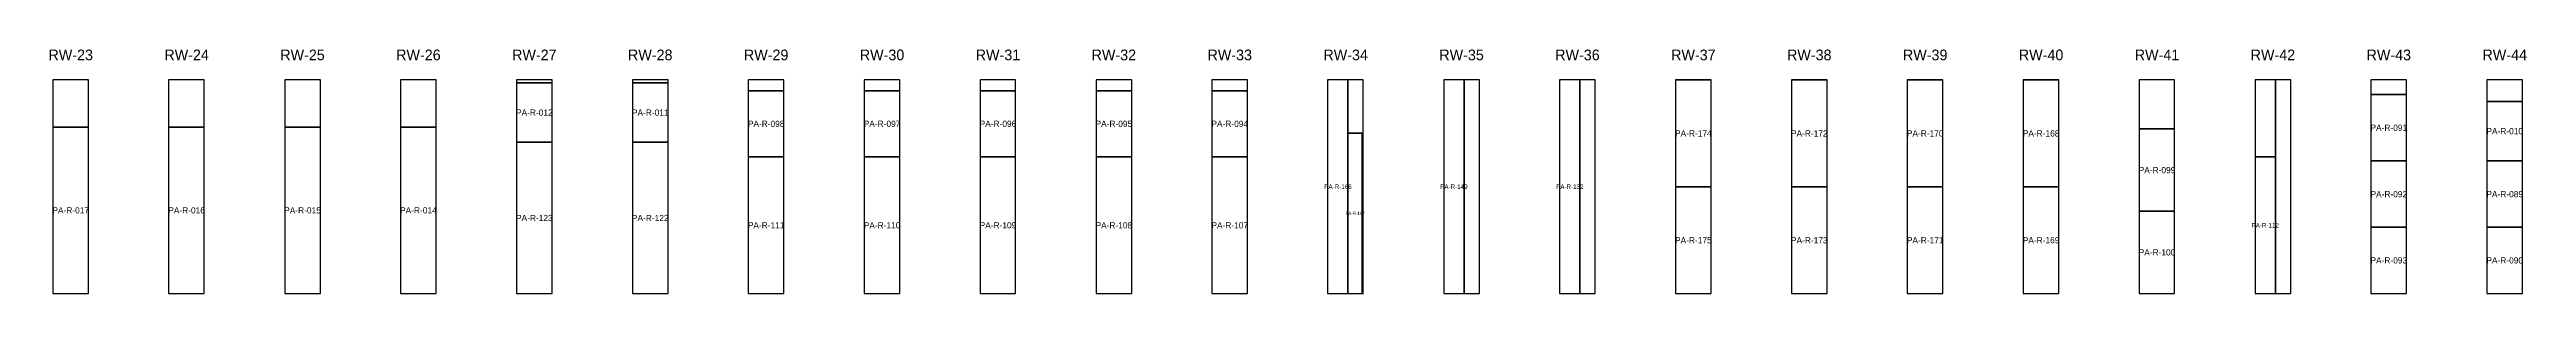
# Model space of a CAD drawing. Header units: metres. Extents: x 271 to 299.5, y -91.2 to -56.5.
# Drawn here: x 272.44 to 286.33, y -89.34 to -87.97 of the extents above; entities that cross this region are included whole.
import ezdxf
from ezdxf.enums import TextEntityAlignment as Align

# ---------------------------------------------------------------- set-up
doc = ezdxf.new("R2010")
doc.units = ezdxf.units.M
for name, color, linetype in [('CORTE-DESPERDICIO', 1, 'Continuous'), ('CORTE-RECORTE', 3, 'Continuous'), ('CORTE-SOBRANTE', 2, 'Continuous'), ('CORTE-TEXTO', 5, 'Continuous'), ('CORTE-TILE', 7, 'Continuous')]:
    doc.layers.add(name, color=color, linetype=linetype)

msp = doc.modelspace()

# ---------------------------------------------------------------- texts
at = {"layer": 'CORTE-TEXTO'}
for s, height, p in [('RW-23', 0.06, (272.554, -88.004)), ('RW-24', 0.06, (273.204, -88.004)), ('RW-25', 0.06, (273.854, -88.004)), ('RW-26', 0.06, (274.504, -88.004)), ('RW-27', 0.06, (275.154, -88.004)), ('RW-28', 0.06, (275.804, -88.004)), ('RW-29', 0.06, (276.454, -88.004)), ('RW-30', 0.06, (277.104, -88.004)), ('RW-31', 0.06, (277.754, -88.004)), ('RW-32', 0.06, (278.404, -88.004)), ('RW-33', 0.06, (279.054, -88.004)), ('RW-34', 0.06, (279.704, -88.004)), ('RW-35', 0.06, (280.354, -88.004)), ('RW-36', 0.06, (281.004, -88.004)), ('RW-37', 0.06, (281.654, -88.004)), ('RW-38', 0.06, (282.304, -88.004)), ('RW-39', 0.06, (282.954, -88.004)), ('RW-40', 0.06, (283.604, -88.004)), ('RW-41', 0.06, (284.254, -88.004)), ('RW-42', 0.06, (284.904, -88.004)), ('RW-43', 0.06, (285.554, -88.004)), ('RW-44', 0.06, (286.204, -88.004)), ('PA-R-012', 0.035, (275.154, -88.328)), ('PA-R-011', 0.035, (275.804, -88.328)), ('PA-R-098', 0.035, (276.454, -88.391)), ('PA-R-097', 0.035, (277.104, -88.391)), ('PA-R-096', 0.035, (277.754, -88.391)), ('PA-R-095', 0.035, (278.404, -88.391)), ('PA-R-094', 0.035, (279.054, -88.391)), ('PA-R-174', 0.035, (281.654, -88.445)), ('PA-R-172', 0.035, (282.304, -88.445)), ('PA-R-170', 0.035, (282.954, -88.445)), ('PA-R-168', 0.035, (283.604, -88.445)), ('PA-R-091', 0.035, (285.554, -88.413)), ('PA-R-010', 0.035, (286.204, -88.432)), ('PA-R-166', 0.0253, (279.661, -88.744)), ('PA-R-149', 0.0253, (280.311, -88.744)), ('PA-R-132', 0.0253, (280.961, -88.744)), ('PA-R-099', 0.035, (284.254, -88.651)), ('PA-R-017', 0.035, (272.554, -88.877)), ('PA-R-016', 0.035, (273.204, -88.877)), ('PA-R-015', 0.035, (273.854, -88.877)), ('PA-R-014', 0.035, (274.504, -88.877)), ('PA-R-167', 0.0176, (279.757, -88.894)), ('PA-R-092', 0.035, (285.554, -88.786)), ('PA-R-089', 0.035, (286.204, -88.786)), ('PA-R-123', 0.035, (275.154, -88.92)), ('PA-R-122', 0.035, (275.804, -88.92)), ('PA-R-111', 0.035, (276.454, -88.961)), ('PA-R-110', 0.035, (277.104, -88.961)), ('PA-R-109', 0.035, (277.754, -88.961)), ('PA-R-108', 0.035, (278.404, -88.961)), ('PA-R-107', 0.035, (279.054, -88.961)), ('PA-R-175', 0.035, (281.654, -89.045)), ('PA-R-173', 0.035, (282.304, -89.045)), ('PA-R-171', 0.035, (282.954, -89.045)), ('PA-R-169', 0.035, (283.604, -89.045)), ('PA-R-112', 0.0253, (284.861, -88.961)), ('PA-R-100', 0.035, (284.254, -89.113)), ('PA-R-093', 0.035, (285.554, -89.158)), ('PA-R-090', 0.035, (286.204, -89.158))]:
    msp.add_text(s, height=height, dxfattribs=at).set_placement(p, align=Align.MIDDLE_CENTER)

# ---------------------------------------------------------------- linework, layer by layer
at = {"layer": 'CORTE-DESPERDICIO'}
for points in [[(275.054, -88.161), (275.254, -88.161), (275.254, -88.144), (275.054, -88.144)], [(275.704, -88.161), (275.904, -88.161), (275.904, -88.144), (275.704, -88.144)], [(276.353, -88.205), (276.553, -88.205), (276.553, -88.144), (276.353, -88.144)], [(277.004, -88.205), (277.204, -88.205), (277.204, -88.144), (277.004, -88.144)], [(277.654, -88.205), (277.853, -88.205), (277.853, -88.144), (277.654, -88.144)], [(278.304, -88.205), (278.504, -88.205), (278.504, -88.144), (278.304, -88.144)], [(278.954, -88.205), (279.154, -88.205), (279.154, -88.144), (278.954, -88.144)], [(279.717, -88.444), (279.803, -88.444), (279.803, -88.144), (279.717, -88.144)], [(280.368, -89.344), (280.454, -89.344), (280.454, -88.144), (280.368, -88.144)], [(281.017, -89.344), (281.103, -89.344), (281.103, -88.144), (281.017, -88.144)], [(284.918, -89.344), (285.004, -89.344), (285.004, -88.144), (284.918, -88.144)], [(285.454, -88.227), (285.654, -88.227), (285.654, -88.144), (285.454, -88.144)]]:
    msp.add_lwpolyline(points, close=True, dxfattribs=at)
at = {"layer": 'CORTE-RECORTE'}
for points in [[(275.054, -88.495), (275.254, -88.495), (275.254, -88.161), (275.054, -88.161)], [(275.704, -88.495), (275.904, -88.495), (275.904, -88.161), (275.704, -88.161)], [(276.353, -88.577), (276.553, -88.577), (276.553, -88.205), (276.353, -88.205)], [(277.004, -88.577), (277.204, -88.577), (277.204, -88.205), (277.004, -88.205)], [(277.654, -88.577), (277.853, -88.577), (277.853, -88.205), (277.654, -88.205)], [(278.304, -88.577), (278.504, -88.577), (278.504, -88.205), (278.304, -88.205)], [(278.954, -88.577), (279.154, -88.577), (279.154, -88.205), (278.954, -88.205)], [(279.603, -89.344), (279.717, -89.344), (279.717, -88.144), (279.603, -88.144)], [(280.254, -89.344), (280.368, -89.344), (280.368, -88.144), (280.254, -88.144)], [(280.904, -89.344), (281.017, -89.344), (281.017, -88.144), (280.904, -88.144)], [(281.554, -88.745), (281.754, -88.745), (281.754, -88.145), (281.554, -88.145)], [(282.204, -88.745), (282.404, -88.745), (282.404, -88.145), (282.204, -88.145)], [(282.853, -88.745), (283.053, -88.745), (283.053, -88.145), (282.853, -88.145)], [(283.504, -88.745), (283.704, -88.745), (283.704, -88.145), (283.504, -88.145)], [(285.454, -88.599), (285.654, -88.599), (285.654, -88.227), (285.454, -88.227)], [(286.103, -88.599), (286.303, -88.599), (286.303, -88.265), (286.103, -88.265)], [(272.454, -89.344), (272.654, -89.344), (272.654, -88.41), (272.454, -88.41)], [(273.103, -89.344), (273.303, -89.344), (273.303, -88.41), (273.103, -88.41)], [(273.754, -89.344), (273.954, -89.344), (273.954, -88.41), (273.754, -88.41)], [(274.404, -89.344), (274.603, -89.344), (274.603, -88.41), (274.404, -88.41)], [(279.717, -89.344), (279.796, -89.344), (279.796, -88.444), (279.717, -88.444)], [(284.154, -88.882), (284.353, -88.882), (284.353, -88.419), (284.154, -88.419)], [(275.054, -89.344), (275.254, -89.344), (275.254, -88.495), (275.054, -88.495)], [(275.704, -89.344), (275.904, -89.344), (275.904, -88.495), (275.704, -88.495)], [(276.353, -89.344), (276.553, -89.344), (276.553, -88.577), (276.353, -88.577)], [(277.004, -89.344), (277.204, -89.344), (277.204, -88.577), (277.004, -88.577)], [(277.654, -89.344), (277.853, -89.344), (277.853, -88.577), (277.654, -88.577)], [(278.304, -89.344), (278.504, -89.344), (278.504, -88.577), (278.304, -88.577)], [(278.954, -89.344), (279.154, -89.344), (279.154, -88.577), (278.954, -88.577)], [(284.804, -89.344), (284.918, -89.344), (284.918, -88.577), (284.804, -88.577)], [(285.454, -88.972), (285.654, -88.972), (285.654, -88.599), (285.454, -88.599)], [(286.103, -88.972), (286.303, -88.972), (286.303, -88.599), (286.103, -88.599)], [(281.554, -89.344), (281.754, -89.344), (281.754, -88.745), (281.554, -88.745)], [(282.204, -89.344), (282.404, -89.344), (282.404, -88.745), (282.204, -88.745)], [(282.853, -89.344), (283.053, -89.344), (283.053, -88.745), (282.853, -88.745)], [(283.504, -89.344), (283.704, -89.344), (283.704, -88.745), (283.504, -88.745)], [(284.154, -89.344), (284.353, -89.344), (284.353, -88.882), (284.154, -88.882)], [(285.454, -89.344), (285.654, -89.344), (285.654, -88.972), (285.454, -88.972)], [(286.103, -89.344), (286.303, -89.344), (286.303, -88.972), (286.103, -88.972)]]:
    msp.add_lwpolyline(points, close=True, dxfattribs=at)
at = {"layer": 'CORTE-SOBRANTE'}
for points in [[(272.454, -88.41), (272.654, -88.41), (272.654, -88.144), (272.454, -88.144)], [(273.103, -88.41), (273.303, -88.41), (273.303, -88.144), (273.103, -88.144)], [(273.754, -88.41), (273.954, -88.41), (273.954, -88.144), (273.754, -88.144)], [(274.404, -88.41), (274.603, -88.41), (274.603, -88.144), (274.404, -88.144)], [(284.154, -88.419), (284.353, -88.419), (284.353, -88.144), (284.154, -88.144)], [(284.804, -88.577), (284.918, -88.577), (284.918, -88.144), (284.804, -88.144)], [(286.103, -88.265), (286.303, -88.265), (286.303, -88.144), (286.103, -88.144)]]:
    msp.add_lwpolyline(points, close=True, dxfattribs=at)
at = {"layer": 'CORTE-TILE'}
for points in [[(272.454, -89.344), (272.654, -89.344), (272.654, -88.144), (272.454, -88.144)], [(273.103, -89.344), (273.303, -89.344), (273.303, -88.144), (273.103, -88.144)], [(273.754, -89.344), (273.954, -89.344), (273.954, -88.144), (273.754, -88.144)], [(274.404, -89.344), (274.603, -89.344), (274.603, -88.144), (274.404, -88.144)], [(275.054, -89.344), (275.254, -89.344), (275.254, -88.144), (275.054, -88.144)], [(275.704, -89.344), (275.904, -89.344), (275.904, -88.144), (275.704, -88.144)], [(276.353, -89.344), (276.553, -89.344), (276.553, -88.144), (276.353, -88.144)], [(277.004, -89.344), (277.204, -89.344), (277.204, -88.144), (277.004, -88.144)], [(277.654, -89.344), (277.853, -89.344), (277.853, -88.144), (277.654, -88.144)], [(278.304, -89.344), (278.504, -89.344), (278.504, -88.144), (278.304, -88.144)], [(278.954, -89.344), (279.154, -89.344), (279.154, -88.144), (278.954, -88.144)], [(279.603, -89.344), (279.803, -89.344), (279.803, -88.144), (279.603, -88.144)], [(280.254, -89.344), (280.454, -89.344), (280.454, -88.144), (280.254, -88.144)], [(280.904, -89.344), (281.103, -89.344), (281.103, -88.144), (280.904, -88.144)], [(281.554, -89.344), (281.754, -89.344), (281.754, -88.144), (281.554, -88.144)], [(282.204, -89.344), (282.404, -89.344), (282.404, -88.144), (282.204, -88.144)], [(282.853, -89.344), (283.053, -89.344), (283.053, -88.144), (282.853, -88.144)], [(283.504, -89.344), (283.704, -89.344), (283.704, -88.144), (283.504, -88.144)], [(284.154, -89.344), (284.353, -89.344), (284.353, -88.144), (284.154, -88.144)], [(284.804, -89.344), (285.004, -89.344), (285.004, -88.144), (284.804, -88.144)], [(285.454, -89.344), (285.654, -89.344), (285.654, -88.144), (285.454, -88.144)], [(286.103, -89.344), (286.303, -89.344), (286.303, -88.144), (286.103, -88.144)]]:
    msp.add_lwpolyline(points, close=True, dxfattribs=at)

msp.set_redraw_order([(e.dxf.handle, doc.entitydb.next_handle()) for e in msp.query("TEXT MTEXT ATTDEF DIMENSION ARC_DIMENSION")])  # texts and dimensions are drawn at this point

doc.saveas('drawing.dxf')
